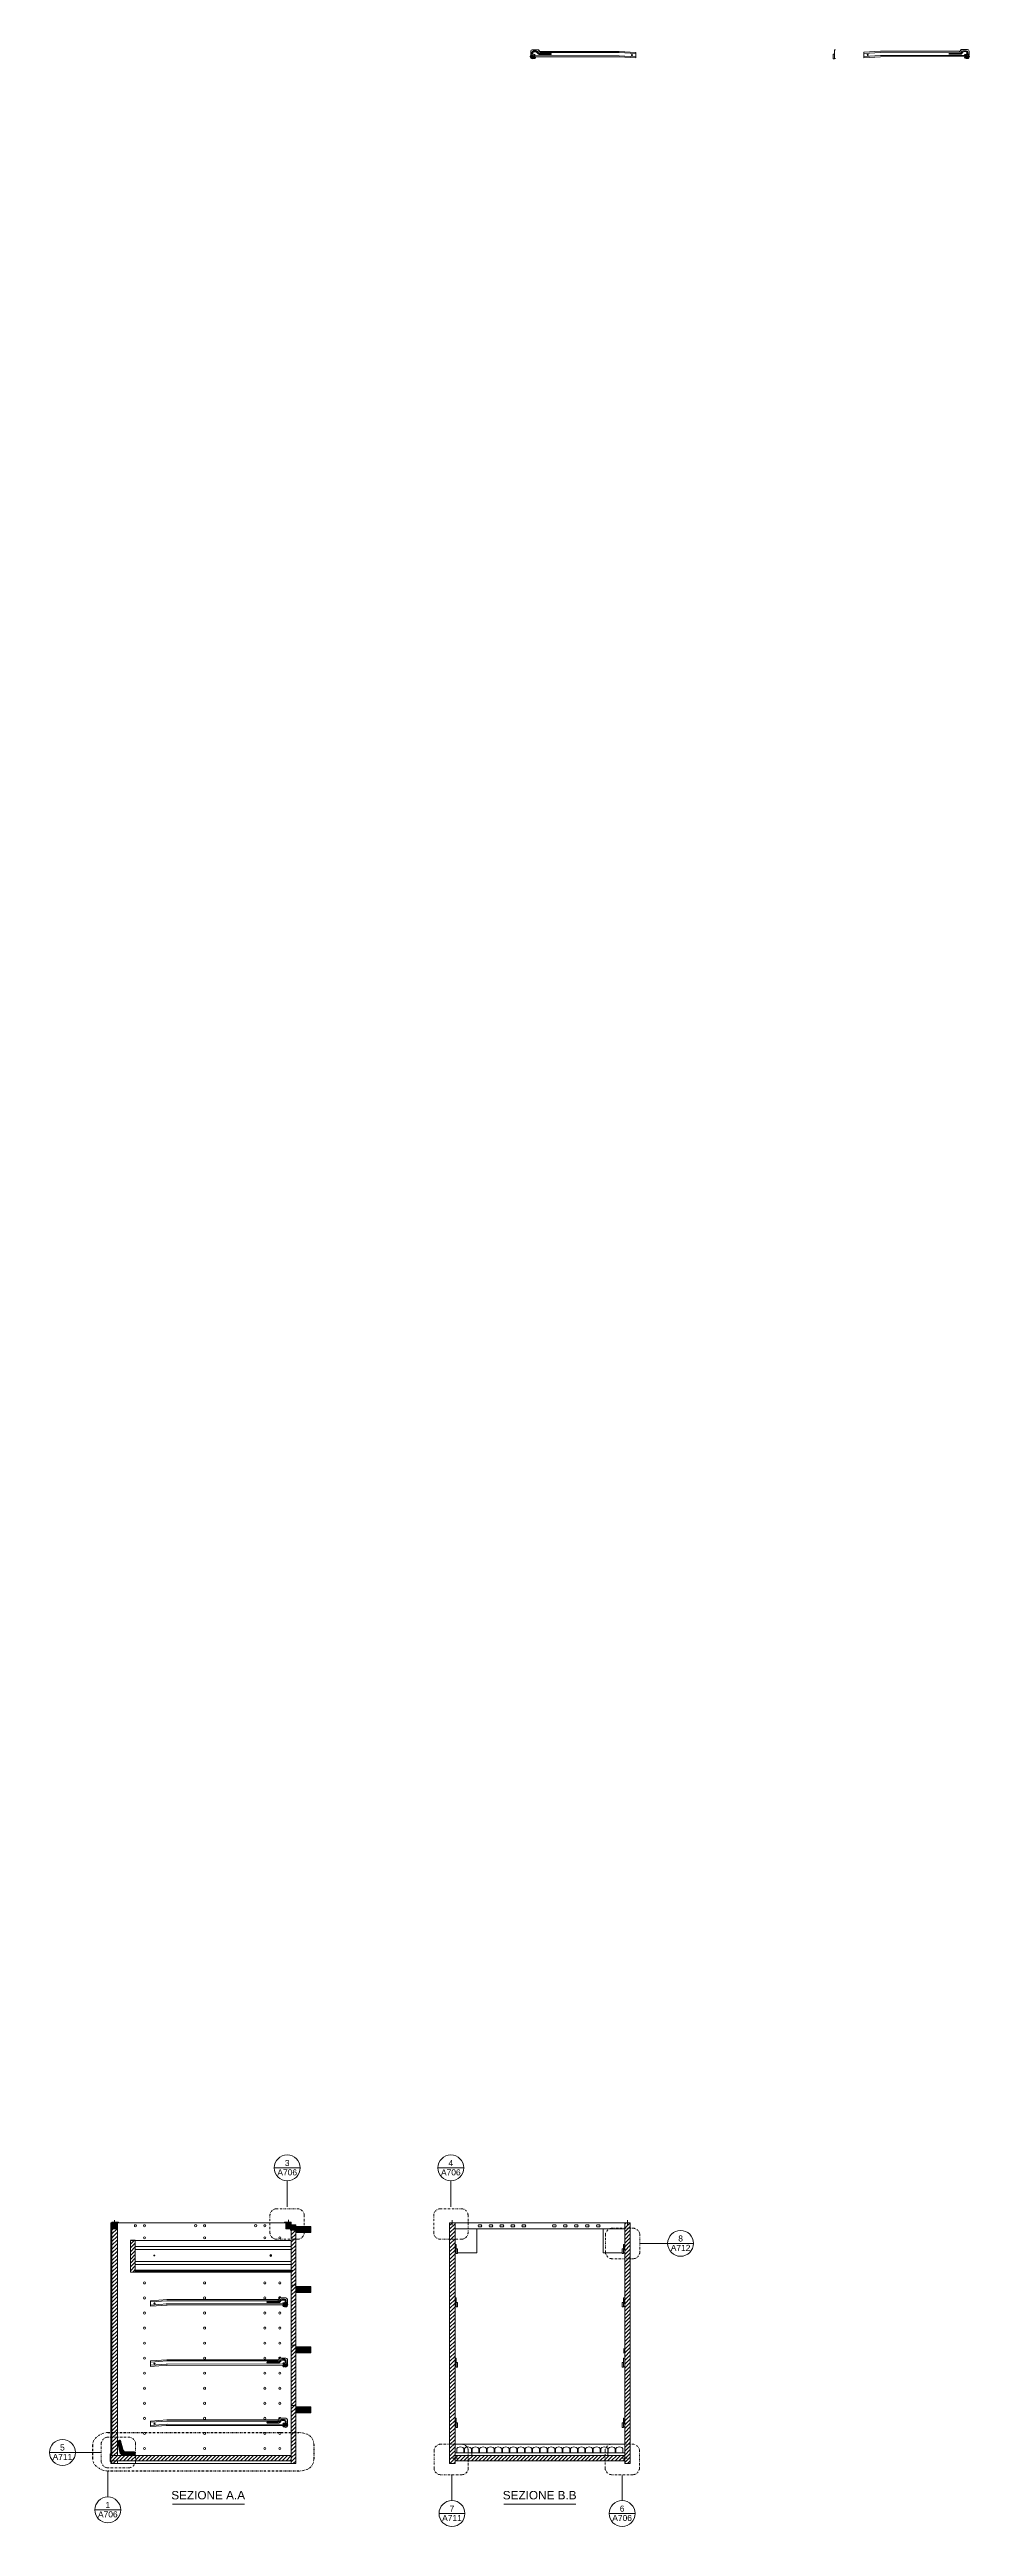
# Model space of a CAD drawing. Header units: millimetres. Extents: x 1505 to 3782, y 1569 to 3456.
# Drawn here: x 2137 to 2443, y 1594 to 2417 of the extents above; entities that cross this region are included whole.
import ezdxf
from ezdxf.enums import TextEntityAlignment as Align

# ---------------------------------------------------------------- set-up
doc = ezdxf.new("R2010")
doc.units = ezdxf.units.MM
doc.linetypes.add('ACAD_ISO02W100', pattern=[15, 12, -3])
doc.linetypes.add('TRATTOPUNTO2', pattern=[12.7, 6.35, -3.175, 0, -3.175])
for name, color, linetype, lineweight in [('A-FURN', 8, 'Continuous', 18), ('G-ANNO-DIM', 3, 'Continuous', 18), ('maniglie', 5, 'Continuous', 18), ('meccanismi', 4, 'Continuous', 18), ('viti', 2, 'Continuous', 18)]:
    doc.layers.add(name, color=color, linetype=linetype, lineweight=lineweight)
doc.styles.get("Standard").update_dxf_attribs({"font": 'arial.ttf'})
doc.styles.add('underline', font='arial.ttf')
pattern_1 = [(225, (4061.9775, -1209.7101), (0.62861793, -0.62861793), [])]
pattern_2 = [(225, (4061.97751, -1209.71006), (0.170624866, -0.170624866), [])]
pattern_3 = [(225, (445.3055, -539.213), (0.62861793, -0.62861793), [])]
pattern_4 = [(45, (38.5962, 0), (-0.62861793, 0.62861793), [])]

msp = doc.modelspace()

# ---------------------------------------------------------------- texts
at = {"layer": 'G-ANNO-DIM', "style": 'underline'}
for s, p in [('SEZIONE A.A', (2177.73, 1603.28)), ('SEZIONE B.B', (2287.92, 1603.28))]:
    msp.add_text(s, height=2.7972, dxfattribs=at).set_placement(p)
at = {"layer": 'G-ANNO-DIM', "linetype": 'Continuous'}
for tag, text, p in [('A706', 'A704', (2216.27, 1712.93)), ('3', 'A301', (2216.27, 1716.05)), ('A706', 'A704', (2270.65, 1712.93)), ('4', 'A301', (2270.65, 1716.05)), ('A712', 'A704', (2347.02, 1687.85)), ('8', 'A301', (2347.02, 1690.97)), ('5', 'A301', (2141.56, 1621.52)), ('A711', 'A704', (2141.56, 1618.4)), ('A706', 'A704', (2156.64, 1599.3)), ('1', 'A301', (2156.64, 1602.42)), ('A711', 'A704', (2271.03, 1598.09)), ('7', 'A301', (2271.03, 1601.21)), ('A706', 'A704', (2327.58, 1598.09)), ('6', 'A301', (2327.58, 1601.21))]:
    msp.add_attdef(tag, text=text, height=2, dxfattribs=at).set_placement(p, align=Align.TOP_CENTER)

# ---------------------------------------------------------------- blocks, each defined once
blk = doc.blocks.new('buchi')
at = {"layer": 'meccanismi'}
for p, q in [((2908.12, 1714.86), (2908.12, 1715.76)), ((2908.82, 1715.76), (2908.82, 1714.86))]:
    blk.add_line(p, q, dxfattribs=at)
for points in [[(2908.82, 1715.76), (2908.82, 1716), (2908.12, 1716), (2908.12, 1715.76)], [(2908.12, 1714.86), (2908.12, 1714.63), (2908.82, 1714.63), (2908.82, 1714.86)]]:
    blk.add_open_spline(points, degree=3, dxfattribs=at)

# ---------------------------------------------------------------- hatches: boundary and pattern name
at = {"layer": 'A-FURN'}
h = msp.add_hatch(dxfattribs=at)
h.set_pattern_fill('ANSI31', color=256, scale=0.28, angle=180)
h.set_pattern_definition([(225, (-530.4105, -1257.3519), (0.62861793, -0.62861793), [])])
h.paths.add_polyline_path([(2157.61, 1617.87), (2158.01, 1617.87), (2158.01, 1693.2), (2157.61, 1693.2)])
h = msp.add_hatch(dxfattribs=at)
h.set_pattern_fill('ANSI31', color=256, scale=0.28, angle=180)
h.set_pattern_definition(pattern_1)
h.paths.add_polyline_path([(2158.01, 1693.2), (2158.01, 1617.87), (2159.81, 1617.87), (2159.81, 1693.2)])
h = msp.add_hatch(dxfattribs=at)
h.set_pattern_fill('ANSI31', color=256, scale=0.28)
h.set_pattern_definition(pattern_4)
h.paths.add_polyline_path([(2165.78, 1689.31), (2164.18, 1689.31), (2164.18, 1678.81), (2165.78, 1678.81)])
h.paths.add_polyline_path([(2217.61, 1679.41), (2217.91, 1679.41), (2217.91, 1679.11), (2217.61, 1679.11), (2217.61, 1674.5), (2219.11, 1674.5), (2219.11, 1692.7), (2217.61, 1692.7)])
h.paths.add_polyline_path([(2217.61, 1694.5), (2217.61, 1693.4), (2219.11, 1693.4), (2219.11, 1694.5)])
h = msp.add_hatch(dxfattribs=at)
h.set_pattern_fill('ANSI31', color=256, scale=0.1)
h.set_pattern_definition([(45, (111.58757, 0), (-0.224506403, 0.224506403), [])])
h.paths.add_polyline_path([(2219.11, 1694.5), (2217.61, 1694.5), (2217.61, 1693.4), (2219.11, 1693.4)])
h.paths.add_polyline_path([(2220.09, 1693.4), (2217.61, 1693.4), (2217.61, 1693.24), (2217.64, 1693.2), (2217.66, 1693.25), (2217.71, 1693.2), (2217.73, 1693.25), (2217.78, 1693.2), (2217.8, 1693.25), (2217.85, 1693.2), (2217.87, 1693.25), (2217.92, 1693.2), (2217.94, 1693.25), (2217.99, 1693.2), (2218.01, 1693.25), (2218.06, 1693.2), (2218.08, 1693.25), (2218.13, 1693.2), (2218.15, 1693.25), (2218.2, 1693.2), (2218.22, 1693.25), (2218.27, 1693.2), (2218.29, 1693.25), (2218.34, 1693.2), (2218.36, 1693.25), (2218.41, 1693.2), (2218.43, 1693.25), (2218.48, 1693.2), (2218.5, 1693.25), (2218.56, 1693.2), (2218.57, 1693.25), (2218.62, 1693.2), (2218.64, 1693.25), (2218.69, 1693.2), (2218.71, 1693.25), (2218.76, 1693.2), (2218.78, 1693.25), (2218.83, 1693.2), (2218.85, 1693.25), (2218.9, 1693.2), (2218.92, 1693.25), (2218.97, 1693.2), (2218.99, 1693.25), (2219.04, 1693.2), (2219.06, 1693.25), (2219.12, 1693.19), (2219.13, 1693.24), (2219.18, 1693.19), (2219.2, 1693.24), (2219.25, 1693.19), (2219.27, 1693.24), (2219.32, 1693.19), (2219.34, 1693.24), (2219.39, 1693.19), (2219.41, 1693.24), (2219.47, 1693.19), (2219.49, 1693.24), (2219.54, 1693.19), (2219.56, 1693.24), (2219.61, 1693.19), (2219.63, 1693.24), (2219.68, 1693.19), (2219.7, 1693.23), (2219.75, 1693.18), (2219.77, 1693.23), (2219.82, 1693.18), (2219.84, 1693.23), (2219.89, 1693.18), (2219.91, 1693.23), (2219.96, 1693.18), (2219.99, 1693.18, -0.414214), (2220.01, 1693.16), (2220.01, 1692.91, -0.414214), (2219.99, 1692.88), (2219.98, 1692.88), (2219.96, 1692.83), (2219.91, 1692.88), (2219.89, 1692.83), (2219.84, 1692.88), (2219.82, 1692.83), (2219.77, 1692.88), (2219.75, 1692.83), (2219.7, 1692.88), (2219.68, 1692.84), (2219.63, 1692.89), (2219.61, 1692.84), (2219.56, 1692.89), (2219.54, 1692.84), (2219.49, 1692.89), (2219.47, 1692.84), (2219.42, 1692.89), (2219.4, 1692.84), (2219.35, 1692.89), (2219.33, 1692.84), (2219.28, 1692.89), (2219.26, 1692.84), (2219.21, 1692.89), (2219.19, 1692.84), (2219.14, 1692.89), (2219.12, 1692.85), (2219.07, 1692.9), (2219.05, 1692.85), (2219, 1692.9), (2218.98, 1692.85), (2218.93, 1692.9), (2218.91, 1692.85), (2218.86, 1692.9), (2218.84, 1692.85), (2218.79, 1692.9), (2218.77, 1692.85), (2218.72, 1692.9), (2218.7, 1692.85), (2218.65, 1692.9), (2218.63, 1692.85), (2218.58, 1692.9), (2218.56, 1692.85), (2218.51, 1692.9), (2218.49, 1692.85), (2218.44, 1692.9), (2218.42, 1692.85), (2218.37, 1692.9), (2218.35, 1692.85), (2218.3, 1692.9), (2218.28, 1692.85), (2218.23, 1692.9), (2218.21, 1692.85), (2218.16, 1692.9), (2218.14, 1692.85), (2218.09, 1692.9), (2218.07, 1692.85), (2218.02, 1692.9), (2218, 1692.85), (2217.95, 1692.9), (2217.93, 1692.85), (2217.88, 1692.9), (2217.86, 1692.85), (2217.81, 1692.9), (2217.79, 1692.85), (2217.74, 1692.9), (2217.72, 1692.85), (2217.67, 1692.9), (2217.65, 1692.85), (2217.61, 1692.89), (2217.61, 1692.7), (2220.08, 1692.7)])
h = msp.add_hatch(dxfattribs=at)
h.set_pattern_fill('ANSI31', color=256, scale=0.1)
h.set_pattern_definition([(45, (111.58757, 4.74162), (-0.224506403, 0.224506403), [])])
h.paths.add_polyline_path([(2224.11, 1692), (2224.11, 1694), (2219.11, 1694), (2219.11, 1693.4), (2220.09, 1693.4), (2220.08, 1692.7), (2219.11, 1692.7), (2219.11, 1692)])
h = msp.add_hatch(dxfattribs=at)
h.set_pattern_fill('ANSI31', color=256, scale=0.28, angle=180)
h.set_pattern_definition(pattern_3)
h.paths.add_polyline_path([(2330.25, 1695.2), (2328.45, 1695.2), (2328.45, 1693.2), (2328.45, 1681.37, 0.059495), (2330.25, 1681.96)])
h.paths.add_polyline_path([(2330.25, 1681.96, -0.059495), (2328.45, 1681.37), (2328.45, 1624.99, -0.076968), (2330.25, 1623.74)])
h.paths.add_polyline_path([(2330.25, 1623.74, 0.076968), (2328.45, 1624.99), (2328.45, 1617.2), (2328.45, 1615.2), (2330.25, 1615.2)])
h.paths.add_polyline_path([(2328.45, 1617.2), (2328.45, 1617.87), (2318.18, 1617.87, 0.064731), (2318.59, 1616.07), (2328.45, 1616.07)])
h.paths.add_polyline_path([(2318.18, 1617.87), (2275.35, 1617.87, -0.136201), (2276.51, 1616.07), (2318.59, 1616.07, -0.064731)])
h.paths.add_polyline_path([(2275.35, 1617.87), (2272.05, 1617.87), (2272.05, 1617.2), (2272.05, 1616.07), (2276.51, 1616.07, 0.136201)])
h.paths.add_polyline_path([(2272.05, 1618.84, 0.124519), (2270.25, 1618.06), (2270.25, 1615.2), (2272.05, 1615.2)])
h.paths.add_polyline_path([(2272.05, 1695.2), (2270.25, 1695.2), (2270.25, 1690.51, 0.113961), (2272.05, 1690.51)])
h = msp.add_hatch(dxfattribs=at)
h.set_pattern_fill('ANSI31', color=256, scale=0.28, angle=180)
h.set_pattern_definition(pattern_3)
h.paths.add_polyline_path([(2272.05, 1685.2), (2272.05, 1690.51, -0.113961), (2270.25, 1690.51), (2270.25, 1618.06, -0.124519), (2272.05, 1618.84), (2272.05, 1621.65)])
h = msp.add_hatch(dxfattribs=at)
h.set_pattern_fill('ANSI31', color=256, scale=0.28)
h.set_pattern_definition(pattern_4)
h.paths.add_polyline_path([(2219.11, 1672.7), (2219.11, 1674.5), (2217.61, 1674.5), (2217.61, 1654.5), (2219.11, 1654.5)])
h.paths.add_polyline_path([(2219.11, 1652.7), (2219.11, 1654.5), (2217.61, 1654.5), (2217.61, 1634.5), (2219.11, 1634.5)])
h.paths.add_polyline_path([(2219.11, 1634.5), (2217.61, 1634.5), (2217.61, 1615.2), (2219.11, 1615.2)])
h = msp.add_hatch(dxfattribs=at)
h.set_pattern_fill('ANSI31', color=256, scale=0.1)
h.paths.add_polyline_path([(2224.11, 1674), (2219.11, 1674), (2219.11, 1672.7), (2219.11, 1672), (2224.11, 1672)])
h.paths.add_polyline_path([(2224.11, 1654), (2219.11, 1654), (2219.11, 1652.7), (2219.11, 1652), (2224.11, 1652)])
h.paths.add_polyline_path([(2224.11, 1634), (2219.11, 1634), (2219.11, 1632), (2224.11, 1632)])
h = msp.add_hatch(dxfattribs=at)
h.set_pattern_fill('ANSI31', color=256, scale=0.28, angle=180)
h.set_pattern_definition(pattern_1)
h.paths.add_polyline_path([(2157.61, 1617.87), (2157.61, 1616.07), (2217.61, 1616.07), (2217.61, 1617.87)])
h = msp.add_hatch(dxfattribs=at)
h.set_pattern_fill('ANSI31', color=256, scale=0.28, angle=180)
h.set_pattern_definition(pattern_1)
h.paths.add_polyline_path([(2158.01, 1616.07), (2158.01, 1615.2), (2159.81, 1615.2), (2159.81, 1616.07)])
at = {"layer": 'meccanismi'}
h = msp.add_hatch(dxfattribs=at)
h.set_pattern_fill('ANSI31', color=8, scale=0.076, angle=180)
h.set_pattern_definition(pattern_2)
h.paths.add_polyline_path([(2158.01, 1695.2), (2158.01, 1693.2), (2159.81, 1693.2), (2159.81, 1695.2)])
h.paths.add_polyline_path([(2158.01, 1695.4), (2158.01, 1695.2), (2159.81, 1695.2), (2160.21, 1695.2), (2160.21, 1695.4)])
h = msp.add_hatch(dxfattribs=at)
h.set_pattern_fill('ANSI31', color=8, scale=0.076, angle=180)
h.set_pattern_definition(pattern_2)
h.paths.add_polyline_path([(2215.81, 1695.2), (2215.81, 1693.2), (2217.61, 1693.2), (2217.61, 1695.2)])
h.paths.add_polyline_path([(2215.41, 1695.4), (2215.41, 1695.2), (2217.61, 1695.2), (2217.61, 1695.4)])
h = msp.add_hatch(dxfattribs=at)
h.set_pattern_fill('ANSI31', color=256, scale=0.01)
h.set_pattern_definition([(45, (111.58757, 0), (-0.0224506403, 0.0224506403), [])])
h.paths.add_polyline_path([(2217.51, 1693.4, 0.245877), (2217.31, 1693.08), (2217.45, 1693.08), (2217.45, 1693.02), (2217.31, 1693.02, 0.245877), (2217.51, 1692.7)])
h.paths.add_polyline_path([(2217.61, 1693.48, 0.414214), (2217.59, 1693.5), (2217.53, 1693.5, 0.414214), (2217.51, 1693.48), (2217.51, 1692.62, 0.414214), (2217.53, 1692.6), (2217.59, 1692.6, 0.414214), (2217.61, 1692.62)])
h = msp.add_hatch(dxfattribs=at)
h.set_pattern_fill('ANSI31', color=8, scale=0.076, angle=180)
h.set_pattern_definition([(225, (-530.41054, -1257.35187), (0.170624866, -0.170624866), [])])
edge = h.paths.add_edge_path()
edge.add_spline(control_points=[(2165.37, 1617.96), (2165.74, 1617.97), (2165.73, 1619.09), (2165.35, 1619.09)], knot_values=[0, 0, 0, 0, 1.2, 1.2, 1.2, 1.2], degree=3, periodic=0)
edge.add_line((2165.35, 1619.09), (2162.48, 1619.04))
edge.add_spline(control_points=[(2162.48, 1619.04), (2161.92, 1619.04), (2161.61, 1619.84), (2161.48, 1620.38)], knot_values=[0, 0, 0, 0, 1.77071, 1.77071, 1.77071, 1.77071], degree=3, periodic=0)
edge.add_line((2161.48, 1620.38), (2161.17, 1621.66))
edge.add_line((2161.17, 1621.66), (2160.01, 1621.66))
edge.add_line((2160.01, 1621.66), (2160.65, 1619.02))
edge.add_spline(control_points=[(2160.65, 1619.02), (2160.66, 1618.48), (2161.26, 1617.9), (2161.8, 1617.91)], knot_values=[0, 0, 0, 0, 1.697056, 1.697056, 1.697056, 1.697056], degree=3, periodic=0)
edge.add_line((2161.8, 1617.91), (2165.37, 1617.96))
edge = h.paths.add_edge_path()
edge.add_spline(control_points=[(2160.91, 1622.75), (2160.83, 1623.09), (2159.89, 1622.89), (2159.81, 1622.57)], knot_values=[0, 0, 0, 0, 1.105833, 1.105833, 1.105833, 1.105833], degree=3, periodic=0)
edge.add_line((2159.81, 1622.57), (2159.81, 1622.49))
edge.add_line((2159.81, 1622.49), (2160.01, 1621.66))
edge.add_line((2160.01, 1621.66), (2161.17, 1621.66))
edge.add_line((2161.17, 1621.66), (2160.91, 1622.75))

# ---------------------------------------------------------------- linework, layer by layer
at = {"layer": 'A-FURN'}
for p, q in [((2157.61, 1695.2), (2158.01, 1695.2)), ((2158.01, 1695.2), (2158.01, 1617.87)), ((2159.81, 1617.87), (2159.81, 1695.2)), ((2164.18, 1689.31), (2217.61, 1689.31)), ((2164.18, 1689.31), (2164.18, 1678.81)), ((2165.78, 1689.31), (2165.78, 1678.81)), ((2217.61, 1687.31), (2165.78, 1687.31)), ((2270.25, 1695.2), (2270.25, 1615.2)), ((2270.25, 1695.2), (2272.05, 1695.2)), ((2272.05, 1615.2), (2272.05, 1695.2)), ((2279.25, 1693.2), (2279.25, 1685.2)), ((2328.45, 1615.2), (2328.45, 1695.2)), ((2328.45, 1695.2), (2330.25, 1695.2)), ((2330.25, 1615.2), (2330.25, 1695.2)), ((2165.78, 1686.31), (2217.61, 1686.31)), ((2217.61, 1682.31), (2165.78, 1682.31)), ((2165.78, 1681.31), (2217.61, 1681.31)), ((2217.61, 1679.41), (2165.78, 1679.41)), ((2217.61, 1679.11), (2165.78, 1679.11)), ((2217.61, 1679.11), (2217.91, 1679.11)), ((2217.91, 1679.11), (2217.91, 1679.41)), ((2279.25, 1685.2), (2272.85, 1685.2)), ((2217.61, 1678.81), (2164.18, 1678.81)), ((2164.18, 1678.81), (2165.78, 1678.81)), ((2159.81, 1636), (2159.81, 1625)), ((2157.61, 1617.87), (2217.61, 1617.87)), ((2157.61, 1615.2), (2157.61, 1615.87)), ((2158.01, 1616.07), (2158.01, 1615.2)), ((2159.81, 1615.2), (2159.81, 1616.07)), ((2270.25, 1615.2), (2272.05, 1615.2)), ((2272.05, 1617.87), (2328.45, 1617.87)), ((2328.45, 1616.07), (2272.05, 1616.07)), ((2328.45, 1615.2), (2330.25, 1615.2)), ((2330.25, 1615.2), (2328.45, 1615.2))]:
    msp.add_line(p, q, dxfattribs=at)
at = {"layer": 'A-FURN', "lineweight": -3}
for p, q in [((2165.78, 1689.31), (2164.18, 1689.31)), ((2217.61, 1679.41), (2217.91, 1679.41)), ((2217.91, 1679.11), (2217.61, 1679.11)), ((2217.91, 1679.41), (2217.91, 1679.11))]:
    msp.add_line(p, q, dxfattribs=at)
at = {"layer": 'A-FURN'}
for points in [[(2217.61, 1695.2), (2157.61, 1695.2), (2157.61, 1617.87)], [(2157.61, 1615.2), (2217.61, 1615.2), (2217.61, 1695.2)], [(2158.01, 1693.2), (2157.61, 1693.2), (2157.61, 1617.87), (2158.01, 1617.87), (2158.01, 1693.2)], [(2217.61, 1694.5), (2217.61, 1693.4)], [(2217.61, 1694.5), (2219.11, 1694.5)], [(2217.61, 1692.7), (2217.61, 1674.5)], [(2219.11, 1694.5), (2219.11, 1693.4)], [(2219.11, 1692.7), (2219.11, 1674.5)], [(2321.25, 1693.2), (2321.25, 1685.2), (2327.65, 1685.2)], [(2272.05, 1617.2), (2272.05, 1685.2)], [(2328.45, 1617.2), (2328.45, 1685.2)], [(2217.61, 1674.5), (2219.11, 1674.5)], [(2217.61, 1674.5), (2219.11, 1674.5)], [(2219.11, 1674.5), (2219.11, 1672.7)], [(2219.11, 1672.7), (2219.11, 1654.5)], [(2217.61, 1654.5), (2219.11, 1654.5)], [(2217.61, 1654.5), (2219.11, 1654.5)], [(2219.11, 1654.5), (2219.11, 1652.7)], [(2219.11, 1652.7), (2219.11, 1634.5)], [(2217.61, 1634.5), (2219.11, 1634.5)], [(2217.61, 1634.5), (2219.11, 1634.5)], [(2219.11, 1634.5), (2219.11, 1615.2)], [(2157.61, 1618.42), (2157.61, 1616.07), (2217.61, 1616.07), (2217.61, 1617.87)], [(2158.01, 1615.2), (2159.81, 1615.2)], [(2217.61, 1615.2), (2219.11, 1615.2)]]:
    msp.add_lwpolyline(points, dxfattribs=at)
at = {"layer": 'A-FURN', "lineweight": -3}
msp.add_lwpolyline([(2217.61, 1693.4), (2220.09, 1693.4), (2220.08, 1692.7), (2217.61, 1692.7)], dxfattribs=at)
at = {"layer": 'A-FURN'}
for centre, radius in [((2165.81, 1694.2), 0.35), ((2168.81, 1694.2), 0.35), ((2168.81, 1690.2), 0.35), ((2185.81, 1694.2), 0.4), ((2188.81, 1694.2), 0.35), ((2188.81, 1690.2), 0.35), ((2205.81, 1694.2), 0.4), ((2208.81, 1694.2), 0.35), ((2208.81, 1690.2), 0.35), ((2213.81, 1690.2), 0.35), ((2168.81, 1675.2), 0.35), ((2188.81, 1675.2), 0.35), ((2208.81, 1675.2), 0.35), ((2213.81, 1675.2), 0.35), ((2168.81, 1670.2), 0.35), ((2168.81, 1665.2), 0.35), ((2188.81, 1670.2), 0.35), ((2188.81, 1665.2), 0.35), ((2208.81, 1670.2), 0.35), ((2208.81, 1665.2), 0.35), ((2213.81, 1665.2), 0.35), ((2168.81, 1660.2), 0.35), ((2168.81, 1655.2), 0.35), ((2188.81, 1660.2), 0.35), ((2188.81, 1655.2), 0.35), ((2208.81, 1660.2), 0.35), ((2208.81, 1655.2), 0.35), ((2213.81, 1660.2), 0.35), ((2213.81, 1655.2), 0.35), ((2168.81, 1650.2), 0.35), ((2188.81, 1650.2), 0.35), ((2208.81, 1650.2), 0.35), ((2168.81, 1645.2), 0.35), ((2168.81, 1640.2), 0.35), ((2188.81, 1645.2), 0.35), ((2188.81, 1640.2), 0.35), ((2208.81, 1645.2), 0.35), ((2208.81, 1640.2), 0.35), ((2213.81, 1645.2), 0.35), ((2213.81, 1640.2), 0.35), ((2168.81, 1635.2), 0.35), ((2168.81, 1630.2), 0.35), ((2188.81, 1635.2), 0.35), ((2188.81, 1630.2), 0.35), ((2208.81, 1635.2), 0.35), ((2208.81, 1630.2), 0.35), ((2213.81, 1635.2), 0.35), ((2168.81, 1625.2), 0.35), ((2188.81, 1625.2), 0.35), ((2208.81, 1625.2), 0.35), ((2213.81, 1625.2), 0.35), ((2168.81, 1620.2), 0.35), ((2188.81, 1620.2), 0.35), ((2208.81, 1620.2), 0.35), ((2213.81, 1620.2), 0.35)]:
    msp.add_circle(centre, radius, dxfattribs=at)
for centre, start, end in [((2213.81, 1670.2), 2.50684, 219.9823), ((2213.81, 1650.2), 2.50683, 219.98231), ((2213.81, 1630.2), 2.50681, 219.98232)]:
    msp.add_arc(centre, 0.35, start, end, dxfattribs=at)
at = {"layer": 'G-ANNO-DIM'}
for p, q in [((2178.12, 1601.71), (2202.02, 1601.71)), ((2288.32, 1601.71), (2312.21, 1601.71))]:
    msp.add_line(p, q, dxfattribs=at)
for points in [[(2220.57, 1713.42), (2211.97, 1713.42)], [(2274.95, 1713.42), (2266.35, 1713.42)], [(2216.27, 1709.12), (2216.27, 1700.51)], [(2270.65, 1709.12), (2270.65, 1700.51)], [(2342.73, 1688.34), (2333.43, 1688.34)], [(2351.32, 1688.34), (2342.73, 1688.34)], [(2145.86, 1618.88), (2137.27, 1618.88)], [(2154.47, 1618.88), (2145.86, 1618.88)], [(2156.64, 1612.69), (2156.64, 1604.08)], [(2271.03, 1611.48), (2271.03, 1602.87)], [(2327.58, 1611.48), (2327.58, 1602.87)], [(2160.93, 1599.78), (2152.34, 1599.78)], [(2275.33, 1598.58), (2266.73, 1598.58)], [(2331.88, 1598.58), (2323.29, 1598.58)]]:
    msp.add_lwpolyline(points, dxfattribs=at)
at = {"layer": 'G-ANNO-DIM', "linetype": 'TRATTOPUNTO2', "ltscale": 0.1}
for points in [[(2210.54, 1691.76), (2210.54, 1697.78)], [(2212.59, 1699.83), (2219.88, 1699.83)], [(2221.92, 1697.78), (2221.92, 1691.76)], [(2264.98, 1691.76), (2264.98, 1697.78)], [(2267.02, 1699.83), (2274.31, 1699.83)], [(2276.36, 1697.78), (2276.36, 1691.76)], [(2219.88, 1689.71), (2212.59, 1689.71)], [(2274.31, 1689.71), (2267.02, 1689.71)], [(2322.06, 1685.3), (2322.06, 1691.32)], [(2324.1, 1693.37), (2331.39, 1693.37)], [(2333.43, 1691.32), (2333.43, 1685.3)], [(2331.39, 1683.25), (2324.1, 1683.25)], [(2154.47, 1615.84), (2154.47, 1621.87)], [(2156.51, 1623.91), (2163.8, 1623.91)], [(2165.84, 1621.87), (2165.84, 1615.84)], [(2267.12, 1621.6), (2274.41, 1621.6)], [(2324, 1621.6), (2331.28, 1621.6)], [(2163.8, 1613.8), (2156.51, 1613.8)], [(2265.08, 1613.53), (2265.08, 1619.55)], [(2276.46, 1619.55), (2276.46, 1613.53)], [(2321.95, 1613.53), (2321.95, 1619.55)], [(2333.33, 1619.55), (2333.33, 1613.53)], [(2274.41, 1611.48), (2267.12, 1611.48)], [(2331.28, 1611.48), (2324, 1611.48)]]:
    msp.add_lwpolyline(points, dxfattribs=at)
at = {"layer": 'G-ANNO-DIM', "linetype": 'TRATTOPUNTO2', "lineweight": -3, "ltscale": 0.1}
for points in [[(2151.64, 1616.62), (2151.64, 1621.55)], [(2156.64, 1625.48), (2220.09, 1625.48)], [(2225.09, 1621.55), (2225.09, 1616.62)], [(2220.09, 1612.69), (2156.64, 1612.69)]]:
    msp.add_lwpolyline(points, dxfattribs=at)
at = {"layer": 'G-ANNO-DIM', "linetype": 'Continuous'}
for centre in [(2216.27, 1713.42), (2270.65, 1713.42), (2347.02, 1688.34), (2141.56, 1618.88), (2156.64, 1599.78), (2271.03, 1598.58), (2327.58, 1598.58)]:
    msp.add_circle(centre, 4.3, dxfattribs=at)
at = {"layer": 'G-ANNO-DIM', "linetype": 'TRATTOPUNTO2', "ltscale": 0.1}
for points in [[(2212.59, 1699.83), (2211.62, 1699.83), (2210.54, 1698.75), (2210.54, 1697.78)], [(2221.92, 1697.78), (2221.92, 1698.75), (2220.84, 1699.83), (2219.88, 1699.83)], [(2267.02, 1699.83), (2266.06, 1699.83), (2264.98, 1698.75), (2264.98, 1697.78)], [(2276.36, 1697.78), (2276.36, 1698.75), (2275.27, 1699.83), (2274.31, 1699.83)], [(2212.59, 1689.71), (2211.62, 1689.71), (2210.54, 1690.79), (2210.54, 1691.76)], [(2219.88, 1689.71), (2220.84, 1689.71), (2221.92, 1690.79), (2221.92, 1691.76)], [(2267.02, 1689.71), (2266.06, 1689.71), (2264.98, 1690.79), (2264.98, 1691.76)], [(2274.31, 1689.71), (2275.27, 1689.71), (2276.36, 1690.79), (2276.36, 1691.76)], [(2324.1, 1693.37), (2323.14, 1693.37), (2322.06, 1692.29), (2322.06, 1691.32)], [(2333.43, 1691.32), (2333.43, 1692.29), (2332.35, 1693.37), (2331.39, 1693.37)], [(2324.1, 1683.25), (2323.14, 1683.25), (2322.06, 1684.33), (2322.06, 1685.3)], [(2331.39, 1683.25), (2332.35, 1683.25), (2333.43, 1684.33), (2333.43, 1685.3)], [(2156.64, 1625.48), (2154.52, 1625.48), (2151.64, 1623.67), (2151.64, 1621.55)], [(2156.51, 1623.91), (2155.55, 1623.91), (2154.47, 1622.83), (2154.47, 1621.87)], [(2165.84, 1621.87), (2165.84, 1622.83), (2164.76, 1623.91), (2163.8, 1623.91)], [(2225.09, 1621.55), (2225.09, 1624.73), (2221.97, 1625.48), (2220.09, 1625.48)], [(2267.12, 1621.6), (2266.16, 1621.6), (2265.08, 1620.52), (2265.08, 1619.55)], [(2276.46, 1619.55), (2276.46, 1620.52), (2275.37, 1621.6), (2274.41, 1621.6)], [(2324, 1621.6), (2323.03, 1621.6), (2321.95, 1620.52), (2321.95, 1619.55)], [(2333.33, 1619.55), (2333.33, 1620.52), (2332.25, 1621.6), (2331.28, 1621.6)], [(2156.64, 1612.69), (2154.52, 1612.69), (2151.64, 1614.5), (2151.64, 1616.62)], [(2156.51, 1613.8), (2155.55, 1613.8), (2154.47, 1614.88), (2154.47, 1615.84)], [(2163.8, 1613.8), (2164.76, 1613.8), (2165.84, 1614.88), (2165.84, 1615.84)], [(2225.09, 1616.62), (2225.09, 1613.43), (2221.97, 1612.69), (2220.09, 1612.69)], [(2267.12, 1611.48), (2266.16, 1611.48), (2265.08, 1612.56), (2265.08, 1613.53)], [(2274.41, 1611.48), (2275.37, 1611.48), (2276.46, 1612.56), (2276.46, 1613.53)], [(2324, 1611.48), (2323.03, 1611.48), (2321.95, 1612.56), (2321.95, 1613.53)], [(2331.28, 1611.48), (2332.25, 1611.48), (2333.33, 1612.56), (2333.33, 1613.53)]]:
    msp.add_open_spline(points, degree=3, dxfattribs=at)
at = {"layer": 'maniglie'}
for p, q in [((2219.11, 1694), (2224.11, 1694)), ((2219.11, 1674), (2224.11, 1674)), ((2219.11, 1654), (2224.11, 1654)), ((2219.11, 1634), (2224.11, 1634))]:
    msp.add_line(p, q, dxfattribs=at)
for points in [[(2224.11, 1692), (2219.11, 1692)], [(2224.11, 1694), (2224.11, 1692)], [(2224.11, 1672), (2219.11, 1672)], [(2224.11, 1674), (2224.11, 1672)], [(2224.11, 1652), (2219.11, 1652)], [(2224.11, 1654), (2224.11, 1652)], [(2224.11, 1632), (2219.11, 1632)], [(2224.11, 1634), (2224.11, 1632)]]:
    msp.add_lwpolyline(points, dxfattribs=at)
at = {"layer": 'meccanismi'}
for p, q in [((2297.19, 2415.4), (2297.19, 2416.71)), ((2297.61, 2415.69), (2297.61, 2416.31)), ((2297.69, 2417.21), (2299.79, 2417.21)), ((2297.91, 2415.69), (2297.91, 2416.26)), ((2298.11, 2416.81), (2299.05, 2416.81)), ((2298.16, 2416.51), (2298.83, 2416.51)), ((2298.36, 2415.45), (2298.45, 2415.45)), ((2298.36, 2415.45), (2298.36, 2415.44)), ((2298.38, 2415.41), (2298.45, 2415.41)), ((2298.45, 2415.55), (2298.49, 2415.55)), ((2298.45, 2415.55), (2298.45, 2415.45)), ((2298.45, 2415.41), (2298.45, 2415.31)), ((2298.45, 2415.31), (2298.49, 2415.31)), ((2298.47, 2415.25), (2326.64, 2415.23)), ((2298.49, 2415.55), (2298.49, 2415.45)), ((2298.49, 2415.45), (2298.59, 2415.45)), ((2298.49, 2415.41), (2298.59, 2415.41)), ((2298.49, 2415.41), (2298.49, 2415.31)), ((2298.53, 2414.85), (2326.63, 2414.83)), ((2298.59, 2415.45), (2298.59, 2415.41)), ((2300.04, 2415.64), (2303.85, 2415.64)), ((2300.18, 2416.68), (2326.63, 2416.68)), ((2300.27, 2415.94), (2303.85, 2415.94)), ((2300.35, 2416.28), (2326.62, 2416.28)), ((2304, 2415.79), (2304, 2415.79)), ((2330.73, 2415.45), (2330.83, 2415.45)), ((2330.73, 2415.45), (2330.73, 2415.41)), ((2330.73, 2415.41), (2330.83, 2415.41)), ((2330.83, 2415.55), (2330.87, 2415.55)), ((2330.83, 2415.55), (2330.83, 2415.45)), ((2330.83, 2415.41), (2330.83, 2415.31)), ((2330.83, 2415.31), (2330.87, 2415.31)), ((2330.87, 2415.55), (2330.87, 2415.45)), ((2330.87, 2415.45), (2330.96, 2415.45)), ((2330.87, 2415.41), (2330.96, 2415.41)), ((2330.87, 2415.41), (2330.87, 2415.31)), ((2330.96, 2415.45), (2330.96, 2415.41)), ((2332.13, 2414.47), (2332.13, 2416.31)), ((2398.14, 2415.69), (2397.74, 2415.69)), ((2397.74, 2415.69), (2397.74, 2414.2)), ((2398.14, 2414.2), (2397.74, 2414.2)), ((2398.54, 2417.21), (2398.14, 2417.21)), ((2398.54, 2417.21), (2398.14, 2417.21)), ((2398.14, 2417.21), (2398.14, 2415.69)), ((2398.14, 2416.81), (2398.22, 2416.81)), ((2398.14, 2415.69), (2398.14, 2414.2)), ((2398.22, 2415.25), (2398.14, 2415.25)), ((2398.54, 2414.35), (2398.14, 2414.35)), ((2398.22, 2416.81), (2398.22, 2415.25)), ((2407.95, 2414.51), (2407.95, 2416.35)), ((2409.21, 2415.49), (2409.11, 2415.49)), ((2409.11, 2415.45), (2409.11, 2415.49)), ((2409.11, 2415.49), (2409.21, 2415.49)), ((2409.11, 2415.49), (2409.11, 2415.45)), ((2409.21, 2415.45), (2409.11, 2415.45)), ((2409.11, 2415.45), (2409.21, 2415.45)), ((2409.25, 2415.59), (2409.21, 2415.59)), ((2409.21, 2415.49), (2409.21, 2415.59)), ((2409.21, 2415.59), (2409.25, 2415.59)), ((2409.21, 2415.59), (2409.21, 2415.49)), ((2409.21, 2415.35), (2409.21, 2415.45)), ((2409.21, 2415.45), (2409.21, 2415.35)), ((2409.25, 2415.35), (2409.21, 2415.35)), ((2409.21, 2415.35), (2409.25, 2415.35)), ((2409.25, 2415.49), (2409.25, 2415.59)), ((2409.25, 2415.59), (2409.25, 2415.49)), ((2409.35, 2415.49), (2409.25, 2415.49)), ((2409.25, 2415.49), (2409.35, 2415.49)), ((2409.35, 2415.45), (2409.25, 2415.45)), ((2409.25, 2415.35), (2409.25, 2415.45)), ((2409.25, 2415.45), (2409.35, 2415.45)), ((2409.25, 2415.45), (2409.25, 2415.35)), ((2409.35, 2415.45), (2409.35, 2415.49)), ((2409.35, 2415.49), (2409.35, 2415.45)), ((2441.6, 2415.33), (2413.43, 2415.28)), ((2439.9, 2416.75), (2413.44, 2416.72)), ((2441.54, 2414.93), (2413.45, 2414.88)), ((2439.73, 2416.35), (2413.46, 2416.32)), ((2439.81, 2416.01), (2436.23, 2416.01)), ((2440.04, 2415.71), (2436.23, 2415.71)), ((2442.39, 2417.28), (2440.28, 2417.28)), ((2441.96, 2416.88), (2441.02, 2416.88)), ((2441.91, 2416.58), (2441.25, 2416.58)), ((2441.59, 2415.52), (2441.49, 2415.52)), ((2441.49, 2415.48), (2441.49, 2415.52)), ((2441.59, 2415.48), (2441.49, 2415.48)), ((2441.62, 2415.62), (2441.59, 2415.62)), ((2441.59, 2415.52), (2441.59, 2415.62)), ((2441.59, 2415.38), (2441.59, 2415.48)), ((2441.62, 2415.38), (2441.59, 2415.38)), ((2441.62, 2415.52), (2441.62, 2415.62)), ((2441.72, 2415.52), (2441.62, 2415.52)), ((2441.7, 2415.48), (2441.62, 2415.48)), ((2441.62, 2415.38), (2441.62, 2415.48)), ((2441.72, 2415.51), (2441.72, 2415.52)), ((2442.16, 2415.76), (2442.16, 2416.33)), ((2442.46, 2415.77), (2442.46, 2416.38)), ((2442.89, 2415.47), (2442.89, 2416.78)), ((2217.31, 1693.08), (2217.45, 1693.08)), ((2217.31, 1693.02), (2217.45, 1693.02)), ((2217.45, 1693.08), (2217.45, 1693.02)), ((2217.64, 1693.2), (2217.61, 1693.24)), ((2217.61, 1692.89), (2217.65, 1692.85)), ((2217.66, 1693.25), (2217.64, 1693.2)), ((2217.65, 1692.85), (2217.67, 1692.9)), ((2217.71, 1693.2), (2217.66, 1693.25)), ((2217.67, 1692.9), (2217.72, 1692.85)), ((2217.73, 1693.25), (2217.71, 1693.2)), ((2217.72, 1692.85), (2217.74, 1692.9)), ((2217.78, 1693.2), (2217.73, 1693.25)), ((2217.74, 1692.9), (2217.79, 1692.85)), ((2217.8, 1693.25), (2217.78, 1693.2)), ((2217.79, 1692.85), (2217.81, 1692.9)), ((2217.85, 1693.2), (2217.8, 1693.25)), ((2217.81, 1692.9), (2217.86, 1692.85)), ((2217.87, 1693.25), (2217.85, 1693.2)), ((2217.86, 1692.85), (2217.88, 1692.9)), ((2217.92, 1693.2), (2217.87, 1693.25)), ((2217.88, 1692.9), (2217.93, 1692.85)), ((2217.94, 1693.25), (2217.92, 1693.2)), ((2217.93, 1692.85), (2217.95, 1692.9)), ((2217.99, 1693.2), (2217.94, 1693.25)), ((2217.95, 1692.9), (2218, 1692.85)), ((2218.01, 1693.25), (2217.99, 1693.2)), ((2218, 1692.85), (2218.02, 1692.9)), ((2218.06, 1693.2), (2218.01, 1693.25)), ((2218.02, 1692.9), (2218.07, 1692.85)), ((2218.08, 1693.25), (2218.06, 1693.2)), ((2218.07, 1692.85), (2218.09, 1692.9)), ((2218.13, 1693.2), (2218.08, 1693.25)), ((2218.09, 1692.9), (2218.14, 1692.85)), ((2218.15, 1693.25), (2218.13, 1693.2)), ((2218.14, 1692.85), (2218.16, 1692.9)), ((2218.2, 1693.2), (2218.15, 1693.25)), ((2218.16, 1692.9), (2218.21, 1692.85)), ((2218.22, 1693.25), (2218.2, 1693.2)), ((2218.21, 1692.85), (2218.23, 1692.9)), ((2218.27, 1693.2), (2218.22, 1693.25)), ((2218.23, 1692.9), (2218.28, 1692.85)), ((2218.29, 1693.25), (2218.27, 1693.2)), ((2218.28, 1692.85), (2218.3, 1692.9)), ((2218.34, 1693.2), (2218.29, 1693.25)), ((2218.3, 1692.9), (2218.35, 1692.85)), ((2218.36, 1693.25), (2218.34, 1693.2)), ((2218.35, 1692.85), (2218.37, 1692.9)), ((2218.41, 1693.2), (2218.36, 1693.25)), ((2218.37, 1692.9), (2218.42, 1692.85)), ((2218.43, 1693.25), (2218.41, 1693.2)), ((2218.42, 1692.85), (2218.44, 1692.9)), ((2218.48, 1693.2), (2218.43, 1693.25)), ((2218.44, 1692.9), (2218.49, 1692.85)), ((2218.5, 1693.25), (2218.48, 1693.2)), ((2218.49, 1692.85), (2218.51, 1692.9)), ((2218.55, 1693.2), (2218.5, 1693.25)), ((2218.51, 1692.9), (2218.56, 1692.85)), ((2218.57, 1693.25), (2218.55, 1693.2)), ((2218.56, 1692.85), (2218.58, 1692.9)), ((2218.62, 1693.2), (2218.57, 1693.25)), ((2218.58, 1692.9), (2218.63, 1692.85)), ((2218.64, 1693.25), (2218.62, 1693.2)), ((2218.63, 1692.85), (2218.65, 1692.9)), ((2218.69, 1693.2), (2218.64, 1693.25)), ((2218.65, 1692.9), (2218.7, 1692.85)), ((2218.71, 1693.25), (2218.69, 1693.2)), ((2218.7, 1692.85), (2218.72, 1692.9)), ((2218.76, 1693.2), (2218.71, 1693.25)), ((2218.72, 1692.9), (2218.77, 1692.85)), ((2218.76, 1693.2), (2218.78, 1693.25)), ((2218.77, 1692.85), (2218.79, 1692.9)), ((2218.83, 1693.2), (2218.78, 1693.25)), ((2218.79, 1692.9), (2218.84, 1692.85)), ((2218.85, 1693.25), (2218.83, 1693.2)), ((2218.84, 1692.85), (2218.86, 1692.9)), ((2218.9, 1693.2), (2218.85, 1693.25)), ((2218.86, 1692.9), (2218.91, 1692.85)), ((2218.92, 1693.25), (2218.9, 1693.2)), ((2218.91, 1692.85), (2218.93, 1692.9)), ((2218.97, 1693.2), (2218.92, 1693.25)), ((2218.93, 1692.9), (2218.98, 1692.85)), ((2218.99, 1693.25), (2218.97, 1693.2)), ((2218.98, 1692.85), (2219, 1692.9)), ((2219.04, 1693.2), (2218.99, 1693.25)), ((2219, 1692.9), (2219.05, 1692.85)), ((2219.06, 1693.25), (2219.04, 1693.2)), ((2219.05, 1692.85), (2219.07, 1692.9)), ((2219.11, 1693.2), (2219.06, 1693.25)), ((2219.07, 1692.9), (2219.12, 1692.85)), ((2219.13, 1693.24), (2219.11, 1693.19)), ((2219.12, 1692.85), (2219.14, 1692.9)), ((2219.18, 1693.19), (2219.13, 1693.24)), ((2219.14, 1692.89), (2219.19, 1692.84)), ((2219.2, 1693.24), (2219.18, 1693.19)), ((2219.19, 1692.84), (2219.21, 1692.89)), ((2219.25, 1693.19), (2219.2, 1693.24)), ((2219.21, 1692.89), (2219.26, 1692.84)), ((2219.27, 1693.24), (2219.25, 1693.19)), ((2219.26, 1692.84), (2219.28, 1692.89)), ((2219.32, 1693.19), (2219.27, 1693.24)), ((2219.28, 1692.89), (2219.33, 1692.84)), ((2219.34, 1693.24), (2219.32, 1693.19)), ((2219.33, 1692.84), (2219.35, 1692.89)), ((2219.39, 1693.19), (2219.34, 1693.24)), ((2219.35, 1692.89), (2219.4, 1692.84)), ((2219.41, 1693.24), (2219.39, 1693.19)), ((2219.4, 1692.84), (2219.42, 1692.89)), ((2219.46, 1693.19), (2219.41, 1693.24)), ((2219.42, 1692.89), (2219.47, 1692.84)), ((2219.49, 1693.24), (2219.47, 1693.19)), ((2219.47, 1692.84), (2219.49, 1692.89)), ((2219.54, 1693.19), (2219.49, 1693.24)), ((2219.49, 1692.89), (2219.54, 1692.84)), ((2219.56, 1693.24), (2219.54, 1693.19)), ((2219.54, 1692.84), (2219.56, 1692.89)), ((2219.61, 1693.19), (2219.56, 1693.24)), ((2219.56, 1692.89), (2219.61, 1692.84)), ((2219.61, 1693.19), (2219.63, 1693.24)), ((2219.61, 1692.84), (2219.63, 1692.89)), ((2219.68, 1693.19), (2219.63, 1693.24)), ((2219.63, 1692.89), (2219.68, 1692.84)), ((2219.7, 1693.23), (2219.68, 1693.18)), ((2219.68, 1692.84), (2219.7, 1692.89)), ((2219.75, 1693.18), (2219.7, 1693.23)), ((2219.7, 1692.88), (2219.75, 1692.83)), ((2219.77, 1693.23), (2219.75, 1693.18)), ((2219.75, 1692.83), (2219.77, 1692.88)), ((2219.82, 1693.18), (2219.77, 1693.23)), ((2219.77, 1692.88), (2219.82, 1692.83)), ((2219.84, 1693.23), (2219.82, 1693.18)), ((2219.82, 1692.83), (2219.84, 1692.88)), ((2219.89, 1693.18), (2219.84, 1693.23)), ((2219.84, 1692.88), (2219.89, 1692.83)), ((2219.91, 1693.23), (2219.89, 1693.18)), ((2219.89, 1692.83), (2219.91, 1692.88)), ((2219.96, 1693.18), (2219.91, 1693.23)), ((2219.91, 1692.88), (2219.96, 1692.83)), ((2219.96, 1693.18), (2219.99, 1693.18)), ((2219.96, 1692.83), (2219.98, 1692.88)), ((2219.99, 1692.88), (2219.98, 1692.88)), ((2220.01, 1693.16), (2220.01, 1692.91)), ((2330.25, 1695.2), (2270.25, 1695.2)), ((2272.05, 1695.2), (2270.25, 1695.2)), ((2272.05, 1688.02), (2272.45, 1688.02)), ((2272.05, 1688.02), (2272.45, 1688.02)), ((2272.45, 1687.63), (2272.36, 1687.63)), ((2272.36, 1687.63), (2272.36, 1686.07)), ((2272.45, 1688.02), (2272.45, 1686.51)), ((2328.45, 1688.02), (2328.05, 1688.02)), ((2328.45, 1688.02), (2328.05, 1688.02)), ((2328.05, 1688.02), (2328.05, 1686.51)), ((2328.05, 1687.63), (2328.13, 1687.63)), ((2328.13, 1687.63), (2328.13, 1686.07)), ((2328.45, 1693.2), (2328.45, 1695.2)), ((2328.45, 1695.2), (2330.25, 1695.2)), ((2210.6, 1684.37), (2210.6, 1684.25)), ((2210.75, 1684.37), (2210.6, 1684.37)), ((2210.75, 1684.25), (2210.6, 1684.25)), ((2210.75, 1684.37), (2210.75, 1684.52)), ((2210.75, 1684.52), (2210.87, 1684.52)), ((2210.75, 1684.1), (2210.75, 1684.25)), ((2210.75, 1684.1), (2210.87, 1684.1)), ((2210.87, 1684.37), (2210.87, 1684.52)), ((2210.87, 1684.37), (2211.02, 1684.37)), ((2210.87, 1684.1), (2210.87, 1684.25)), ((2210.87, 1684.25), (2211.02, 1684.25)), ((2211.02, 1684.37), (2211.02, 1684.25)), ((2272.05, 1685.16), (2272.45, 1685.16)), ((2272.36, 1686.07), (2272.45, 1686.07)), ((2272.45, 1686.51), (2272.85, 1686.51)), ((2272.45, 1686.51), (2272.45, 1685.01)), ((2272.45, 1685.01), (2272.85, 1685.01)), ((2272.85, 1686.51), (2272.85, 1685.01)), ((2328.05, 1686.51), (2327.65, 1686.51)), ((2327.65, 1686.51), (2327.65, 1685.01)), ((2328.05, 1685.01), (2327.65, 1685.01)), ((2328.05, 1686.51), (2328.05, 1685.01)), ((2328.13, 1686.07), (2328.05, 1686.07)), ((2328.45, 1685.16), (2328.05, 1685.16)), ((2170.87, 1667.45), (2170.87, 1669.29)), ((2172.14, 1668.43), (2172.04, 1668.43)), ((2172.04, 1668.39), (2172.04, 1668.43)), ((2172.04, 1668.43), (2172.14, 1668.43)), ((2172.04, 1668.43), (2172.04, 1668.39)), ((2172.14, 1668.39), (2172.04, 1668.39)), ((2172.04, 1668.39), (2172.14, 1668.39)), ((2172.17, 1668.53), (2172.14, 1668.53)), ((2172.14, 1668.43), (2172.14, 1668.53)), ((2172.14, 1668.53), (2172.17, 1668.53)), ((2172.14, 1668.53), (2172.14, 1668.43)), ((2172.14, 1668.3), (2172.14, 1668.39)), ((2172.14, 1668.39), (2172.14, 1668.3)), ((2172.17, 1668.3), (2172.14, 1668.3)), ((2172.14, 1668.3), (2172.17, 1668.3)), ((2172.17, 1668.43), (2172.17, 1668.53)), ((2172.17, 1668.53), (2172.17, 1668.43)), ((2172.27, 1668.43), (2172.17, 1668.43)), ((2172.17, 1668.43), (2172.27, 1668.43)), ((2172.27, 1668.39), (2172.17, 1668.39)), ((2172.17, 1668.3), (2172.17, 1668.39)), ((2172.17, 1668.39), (2172.27, 1668.39)), ((2172.17, 1668.39), (2172.17, 1668.3)), ((2172.27, 1668.39), (2172.27, 1668.43)), ((2172.27, 1668.43), (2172.27, 1668.39)), ((2215.04, 1668.27), (2176.08, 1668.2)), ((2214.98, 1667.87), (2176.09, 1667.8)), ((2213.33, 1669.69), (2176.21, 1669.66)), ((2213.16, 1669.29), (2176.23, 1669.26)), ((2213.25, 1668.95), (2209.67, 1668.95)), ((2213.47, 1668.65), (2209.67, 1668.65)), ((2215.82, 1670.22), (2213.72, 1670.22)), ((2215.4, 1669.82), (2214.46, 1669.82)), ((2215.35, 1669.52), (2214.68, 1669.52)), ((2215.02, 1668.46), (2214.92, 1668.46)), ((2214.92, 1668.42), (2214.92, 1668.46)), ((2215.02, 1668.42), (2214.92, 1668.42)), ((2215.06, 1668.56), (2215.02, 1668.56)), ((2215.02, 1668.46), (2215.02, 1668.56)), ((2215.02, 1668.33), (2215.02, 1668.42)), ((2215.06, 1668.33), (2215.02, 1668.33)), ((2215.06, 1668.46), (2215.06, 1668.56)), ((2215.16, 1668.46), (2215.06, 1668.46)), ((2215.13, 1668.42), (2215.06, 1668.42)), ((2215.06, 1668.33), (2215.06, 1668.42)), ((2215.16, 1668.45), (2215.16, 1668.46)), ((2215.6, 1668.7), (2215.6, 1669.27)), ((2215.9, 1668.71), (2215.9, 1669.32)), ((2216.32, 1668.41), (2216.32, 1669.72)), ((2272.05, 1670.22), (2272.45, 1670.22)), ((2272.05, 1670.22), (2272.45, 1670.22)), ((2272.05, 1667.36), (2272.45, 1667.36)), ((2272.45, 1669.83), (2272.36, 1669.83)), ((2272.36, 1669.83), (2272.36, 1668.27)), ((2272.36, 1668.27), (2272.45, 1668.27)), ((2272.45, 1670.22), (2272.45, 1668.71)), ((2272.45, 1668.71), (2272.85, 1668.71)), ((2272.45, 1668.71), (2272.45, 1667.21)), ((2272.45, 1667.21), (2272.85, 1667.21)), ((2272.85, 1668.71), (2272.85, 1667.21)), ((2328.05, 1668.71), (2327.65, 1668.71)), ((2327.65, 1668.71), (2327.65, 1667.21)), ((2328.05, 1667.21), (2327.65, 1667.21)), ((2328.45, 1670.22), (2328.05, 1670.22)), ((2328.45, 1670.22), (2328.05, 1670.22)), ((2328.05, 1670.22), (2328.05, 1668.71)), ((2328.05, 1669.83), (2328.13, 1669.83)), ((2328.05, 1668.71), (2328.05, 1667.21)), ((2328.13, 1668.27), (2328.05, 1668.27)), ((2328.45, 1667.36), (2328.05, 1667.36)), ((2328.13, 1669.83), (2328.13, 1668.27)), ((2170.87, 1647.45), (2170.87, 1649.29)), ((2172.14, 1648.43), (2172.04, 1648.43)), ((2172.04, 1648.39), (2172.04, 1648.43)), ((2172.04, 1648.43), (2172.14, 1648.43)), ((2172.04, 1648.43), (2172.04, 1648.39)), ((2172.14, 1648.39), (2172.04, 1648.39)), ((2172.04, 1648.39), (2172.14, 1648.39)), ((2172.17, 1648.53), (2172.14, 1648.53)), ((2172.14, 1648.43), (2172.14, 1648.53)), ((2172.14, 1648.53), (2172.17, 1648.53)), ((2172.14, 1648.53), (2172.14, 1648.43)), ((2172.14, 1648.3), (2172.14, 1648.39)), ((2172.14, 1648.39), (2172.14, 1648.3)), ((2172.17, 1648.3), (2172.14, 1648.3)), ((2172.14, 1648.3), (2172.17, 1648.3)), ((2172.17, 1648.43), (2172.17, 1648.53)), ((2172.17, 1648.53), (2172.17, 1648.43)), ((2172.27, 1648.43), (2172.17, 1648.43)), ((2172.17, 1648.43), (2172.27, 1648.43)), ((2172.27, 1648.39), (2172.17, 1648.39)), ((2172.17, 1648.3), (2172.17, 1648.39)), ((2172.17, 1648.39), (2172.27, 1648.39)), ((2172.17, 1648.39), (2172.17, 1648.3)), ((2172.27, 1648.39), (2172.27, 1648.43)), ((2172.27, 1648.43), (2172.27, 1648.39)), ((2215.04, 1648.27), (2176.08, 1648.2)), ((2214.98, 1647.87), (2176.09, 1647.8)), ((2213.33, 1649.69), (2176.21, 1649.66)), ((2213.16, 1649.29), (2176.23, 1649.26)), ((2213.25, 1648.95), (2209.67, 1648.95)), ((2213.47, 1648.65), (2209.67, 1648.65)), ((2215.82, 1650.22), (2213.72, 1650.22)), ((2215.4, 1649.82), (2214.46, 1649.82)), ((2215.35, 1649.52), (2214.68, 1649.52)), ((2215.02, 1648.46), (2214.92, 1648.46)), ((2214.92, 1648.42), (2214.92, 1648.46)), ((2215.02, 1648.42), (2214.92, 1648.42)), ((2215.06, 1648.56), (2215.02, 1648.56)), ((2215.02, 1648.46), (2215.02, 1648.56)), ((2215.02, 1648.33), (2215.02, 1648.42)), ((2215.06, 1648.33), (2215.02, 1648.33)), ((2215.06, 1648.46), (2215.06, 1648.56)), ((2215.16, 1648.46), (2215.06, 1648.46)), ((2215.13, 1648.42), (2215.06, 1648.42)), ((2215.06, 1648.33), (2215.06, 1648.42)), ((2215.16, 1648.45), (2215.16, 1648.46)), ((2215.6, 1648.7), (2215.6, 1649.27)), ((2215.9, 1648.71), (2215.9, 1649.32)), ((2216.32, 1648.41), (2216.32, 1649.72)), ((2272.05, 1650.22), (2272.45, 1650.22)), ((2272.05, 1650.22), (2272.45, 1650.22)), ((2272.05, 1647.36), (2272.45, 1647.36)), ((2272.45, 1649.83), (2272.36, 1649.83)), ((2272.36, 1649.83), (2272.36, 1648.27)), ((2272.36, 1648.27), (2272.45, 1648.27)), ((2272.45, 1650.22), (2272.45, 1648.71)), ((2272.45, 1648.71), (2272.85, 1648.71)), ((2272.45, 1648.71), (2272.45, 1647.21)), ((2272.45, 1647.21), (2272.85, 1647.21)), ((2272.85, 1648.71), (2272.85, 1647.21)), ((2328.05, 1648.71), (2327.65, 1648.71)), ((2327.65, 1648.71), (2327.65, 1647.21)), ((2328.05, 1647.21), (2327.65, 1647.21)), ((2328.45, 1650.22), (2328.05, 1650.22)), ((2328.45, 1650.22), (2328.05, 1650.22)), ((2328.05, 1650.22), (2328.05, 1648.71)), ((2328.05, 1649.83), (2328.13, 1649.83)), ((2328.05, 1648.71), (2328.05, 1647.21)), ((2328.13, 1648.27), (2328.05, 1648.27)), ((2328.45, 1647.36), (2328.05, 1647.36)), ((2328.13, 1653.41), (2328.13, 1651.86)), ((2213.33, 1629.69), (2176.21, 1629.66)), ((2215.82, 1630.22), (2213.72, 1630.22)), ((2215.4, 1629.82), (2214.46, 1629.82)), ((2216.32, 1628.41), (2216.32, 1629.72)), ((2272.05, 1630.22), (2272.45, 1630.22)), ((2272.05, 1630.22), (2272.45, 1630.22)), ((2272.45, 1629.83), (2272.36, 1629.83)), ((2272.36, 1629.83), (2272.36, 1628.27)), ((2272.45, 1630.22), (2272.45, 1628.71)), ((2328.45, 1630.22), (2328.05, 1630.22)), ((2328.45, 1630.22), (2328.05, 1630.22)), ((2328.05, 1630.22), (2328.05, 1628.71)), ((2328.05, 1629.83), (2328.13, 1629.83)), ((2328.13, 1629.83), (2328.13, 1628.27)), ((2159.81, 1622.49), (2160.65, 1619.02)), ((2161.48, 1620.38), (2160.91, 1622.75)), ((2170.87, 1627.45), (2170.87, 1629.29)), ((2172.14, 1628.43), (2172.04, 1628.43)), ((2172.04, 1628.39), (2172.04, 1628.43)), ((2172.04, 1628.43), (2172.14, 1628.43)), ((2172.04, 1628.43), (2172.04, 1628.39)), ((2172.14, 1628.39), (2172.04, 1628.39)), ((2172.04, 1628.39), (2172.14, 1628.39)), ((2172.17, 1628.53), (2172.14, 1628.53)), ((2172.14, 1628.43), (2172.14, 1628.53)), ((2172.14, 1628.53), (2172.17, 1628.53)), ((2172.14, 1628.53), (2172.14, 1628.43)), ((2172.14, 1628.3), (2172.14, 1628.39)), ((2172.14, 1628.39), (2172.14, 1628.3)), ((2172.17, 1628.3), (2172.14, 1628.3)), ((2172.14, 1628.3), (2172.17, 1628.3)), ((2172.17, 1628.43), (2172.17, 1628.53)), ((2172.17, 1628.53), (2172.17, 1628.43)), ((2172.27, 1628.43), (2172.17, 1628.43)), ((2172.17, 1628.43), (2172.27, 1628.43)), ((2172.27, 1628.39), (2172.17, 1628.39)), ((2172.17, 1628.3), (2172.17, 1628.39)), ((2172.17, 1628.39), (2172.27, 1628.39)), ((2172.17, 1628.39), (2172.17, 1628.3)), ((2172.27, 1628.39), (2172.27, 1628.43)), ((2172.27, 1628.43), (2172.27, 1628.39)), ((2215.04, 1628.27), (2176.08, 1628.2)), ((2214.98, 1627.87), (2176.09, 1627.8)), ((2213.16, 1629.29), (2176.23, 1629.26)), ((2213.25, 1628.95), (2209.67, 1628.95)), ((2213.47, 1628.65), (2209.67, 1628.65)), ((2215.35, 1629.52), (2214.68, 1629.52)), ((2215.02, 1628.46), (2214.92, 1628.46)), ((2214.92, 1628.42), (2214.92, 1628.46)), ((2215.02, 1628.42), (2214.92, 1628.42)), ((2215.06, 1628.56), (2215.02, 1628.56)), ((2215.02, 1628.46), (2215.02, 1628.56)), ((2215.02, 1628.33), (2215.02, 1628.42)), ((2215.06, 1628.33), (2215.02, 1628.33)), ((2215.06, 1628.46), (2215.06, 1628.56)), ((2215.16, 1628.46), (2215.06, 1628.46)), ((2215.13, 1628.42), (2215.06, 1628.42)), ((2215.06, 1628.33), (2215.06, 1628.42)), ((2215.16, 1628.45), (2215.16, 1628.46)), ((2215.6, 1628.7), (2215.6, 1629.27)), ((2215.9, 1628.71), (2215.9, 1629.32)), ((2272.05, 1627.36), (2272.45, 1627.36)), ((2272.05, 1621.65), (2328.45, 1621.65)), ((2272.36, 1628.27), (2272.45, 1628.27)), ((2272.45, 1628.71), (2272.85, 1628.71)), ((2272.45, 1628.71), (2272.45, 1627.21)), ((2272.45, 1627.21), (2272.85, 1627.21)), ((2272.85, 1628.71), (2272.85, 1627.21)), ((2328.05, 1628.71), (2327.65, 1628.71)), ((2327.65, 1628.71), (2327.65, 1627.21)), ((2328.05, 1627.21), (2327.65, 1627.21)), ((2328.05, 1628.71), (2328.05, 1627.21)), ((2328.13, 1628.27), (2328.05, 1628.27)), ((2328.45, 1627.36), (2328.05, 1627.36)), ((2157.41, 1615.87), (2158.01, 1615.87)), ((2158.01, 1616.07), (2158.01, 1615.87)), ((2161.8, 1617.91), (2165.37, 1617.96)), ((2162.48, 1619.04), (2165.35, 1619.09)), ((2272.05, 1618.72), (2328.45, 1618.72)), ((2328.45, 1617.87), (2272.05, 1617.87)), ((2272.67, 1618.72), (2272.67, 1620.13)), ((2274.97, 1620.13), (2274.97, 1618.72)), ((2275.18, 1618.72), (2275.18, 1620.13)), ((2277.49, 1620.13), (2277.49, 1618.72)), ((2280.01, 1620.13), (2280.01, 1618.72)), ((2282.52, 1620.13), (2282.52, 1618.72)), ((2285.04, 1620.13), (2285.04, 1618.72)), ((2287.56, 1620.13), (2287.56, 1618.72)), ((2290.07, 1620.13), (2290.07, 1618.72)), ((2292.59, 1620.13), (2292.59, 1618.72)), ((2295.11, 1620.13), (2295.11, 1618.72)), ((2297.62, 1620.13), (2297.62, 1618.72)), ((2300.14, 1620.13), (2300.14, 1618.72)), ((2300.35, 1618.72), (2300.35, 1620.13)), ((2302.66, 1620.13), (2302.66, 1618.72)), ((2302.87, 1618.72), (2302.87, 1620.13)), ((2305.17, 1620.13), (2305.17, 1618.72)), ((2307.69, 1620.13), (2307.69, 1618.72)), ((2310.21, 1620.13), (2310.21, 1618.72)), ((2312.72, 1620.13), (2312.72, 1618.72)), ((2315.24, 1620.13), (2315.24, 1618.72)), ((2317.76, 1620.13), (2317.76, 1618.72)), ((2320.28, 1620.13), (2320.28, 1618.72)), ((2322.79, 1620.13), (2322.79, 1618.72)), ((2325.31, 1620.13), (2325.31, 1618.72)), ((2327.83, 1620.13), (2327.83, 1618.72))]:
    msp.add_line(p, q, dxfattribs=at)
at = {"layer": 'meccanismi', "linetype": 'ACAD_ISO02W100'}
for p, q in [((2298.23, 2414.35), (2298.6, 2414.35)), ((2298.6, 2414.35), (2298.86, 2414.85)), ((2299.2, 2416.34), (2299.66, 2415.81)), ((2299.43, 2416.64), (2299.89, 2416.11)), ((2299.67, 2417.21), (2300.35, 2416.28)), ((2299.79, 2417.21), (2300.18, 2416.68)), ((2326.62, 2416.28), (2332.13, 2415.91)), ((2326.63, 2416.68), (2332.13, 2416.31)), ((2326.63, 2414.83), (2332.13, 2414.47)), ((2326.64, 2415.23), (2332.13, 2414.87)), ((2413.44, 2416.72), (2407.95, 2416.35)), ((2413.46, 2416.32), (2407.95, 2415.95)), ((2413.43, 2415.28), (2407.95, 2414.91)), ((2413.45, 2414.88), (2407.95, 2414.51)), ((2440.4, 2417.28), (2439.73, 2416.35)), ((2440.28, 2417.28), (2439.9, 2416.75)), ((2440.64, 2416.71), (2440.19, 2416.18)), ((2440.87, 2416.41), (2440.41, 2415.88)), ((2441.48, 2414.42), (2441.22, 2414.92)), ((2441.84, 2414.42), (2441.48, 2414.42)), ((2176.37, 1669.67), (2170.87, 1669.29)), ((2176.38, 1669.27), (2170.87, 1668.89)), ((2176.36, 1668.22), (2170.87, 1667.85)), ((2176.37, 1667.82), (2170.87, 1667.45)), ((2213.84, 1670.22), (2213.16, 1669.29)), ((2213.72, 1670.22), (2213.33, 1669.69)), ((2214.08, 1669.65), (2213.62, 1669.13)), ((2214.31, 1669.35), (2213.85, 1668.83)), ((2214.92, 1667.36), (2214.66, 1667.87)), ((2215.28, 1667.36), (2214.92, 1667.36)), ((2176.37, 1649.67), (2170.87, 1649.29)), ((2176.38, 1649.27), (2170.87, 1648.89)), ((2176.36, 1648.22), (2170.87, 1647.85)), ((2176.37, 1647.82), (2170.87, 1647.45)), ((2213.84, 1650.22), (2213.16, 1649.29)), ((2213.72, 1650.22), (2213.33, 1649.69)), ((2214.08, 1649.65), (2213.62, 1649.13)), ((2214.31, 1649.35), (2213.85, 1648.83)), ((2214.92, 1647.36), (2214.66, 1647.87)), ((2215.28, 1647.36), (2214.92, 1647.36)), ((2176.37, 1629.67), (2170.87, 1629.29)), ((2213.84, 1630.22), (2213.16, 1629.29)), ((2213.72, 1630.22), (2213.33, 1629.69)), ((2214.08, 1629.65), (2213.62, 1629.13)), ((2176.38, 1629.27), (2170.87, 1628.89)), ((2176.36, 1628.22), (2170.87, 1627.85)), ((2176.37, 1627.82), (2170.87, 1627.45)), ((2214.31, 1629.35), (2213.85, 1628.83)), ((2214.92, 1627.36), (2214.66, 1627.87)), ((2215.28, 1627.36), (2214.92, 1627.36))]:
    msp.add_line(p, q, dxfattribs=at)
at = {"layer": 'meccanismi'}
for points in [[(2160.21, 1695.2), (2160.21, 1695.4), (2158.01, 1695.4), (2158.01, 1695.2)], [(2217.61, 1695.2), (2217.61, 1695.4), (2215.41, 1695.4), (2215.41, 1695.2)], [(2158.01, 1695.2), (2160.21, 1695.2)], [(2158.01, 1695.2), (2158.01, 1693.2)], [(2158.01, 1693.2), (2159.81, 1693.2)], [(2159.81, 1695.2), (2159.81, 1693.2)], [(2215.41, 1695.2), (2217.61, 1695.2)], [(2215.81, 1695.2), (2215.81, 1693.2)], [(2215.81, 1693.2), (2217.61, 1693.2)], [(2217.61, 1695.2), (2217.61, 1693.2)], [(2272.05, 1695.2), (2272.05, 1693.2), (2328.45, 1693.2)], [(2272.05, 1617.87), (2272.05, 1621.65)], [(2328.45, 1617.87), (2328.45, 1621.65)], [(2157.41, 1618.42), (2157.41, 1615.87)], [(2157.61, 1616.07), (2157.61, 1618.42), (2157.41, 1618.42)], [(2158.01, 1616.07), (2157.61, 1616.07)], [(2277.7, 1618.72), (2277.7, 1620.13)], [(2280.22, 1618.72), (2280.22, 1620.13)], [(2282.73, 1618.72), (2282.73, 1620.13)], [(2285.25, 1618.72), (2285.25, 1620.13)], [(2287.77, 1618.72), (2287.77, 1620.13)], [(2290.28, 1618.72), (2290.28, 1620.13)], [(2292.8, 1618.72), (2292.8, 1620.13)], [(2295.32, 1618.72), (2295.32, 1620.13)], [(2297.84, 1618.72), (2297.84, 1620.13)], [(2305.39, 1618.72), (2305.39, 1620.13)], [(2307.9, 1618.72), (2307.9, 1620.13)], [(2310.42, 1618.72), (2310.42, 1620.13)], [(2312.94, 1618.72), (2312.94, 1620.13)], [(2315.45, 1618.72), (2315.45, 1620.13)], [(2317.97, 1618.72), (2317.97, 1620.13)], [(2320.49, 1618.72), (2320.49, 1620.13)], [(2323, 1618.72), (2323, 1620.13)], [(2325.52, 1618.72), (2325.52, 1620.13)]]:
    msp.add_lwpolyline(points, dxfattribs=at)
msp.add_lwpolyline([(2217.51, 1692.62), (2217.51, 1693.48, -0.414214), (2217.53, 1693.5), (2217.59, 1693.5, -0.414214), (2217.61, 1693.48), (2217.61, 1692.62, -0.414214), (2217.59, 1692.6), (2217.53, 1692.6, -0.414214)], format="xyb", close=True, dxfattribs=at)
for centre, radius in [((2297.79, 2414.95), 0.75), ((2297.79, 2414.95), 0.5), ((2297.79, 2414.95), 0.4), ((2297.79, 2414.95), 0.1), ((2330.85, 2415.43), 0.175), ((2409.23, 2415.47), 0.175), ((2409.23, 2415.47), 0.175), ((2442.29, 2415.02), 0.75), ((2442.29, 2415.02), 0.5), ((2442.29, 2415.02), 0.4), ((2442.29, 2415.02), 0.1), ((2172.09, 1684.31), 0.161), ((2172.09, 1684.31), 0.09), ((2210.81, 1684.31), 0.284), ((2172.15, 1668.41), 0.175), ((2172.15, 1668.41), 0.175), ((2215.72, 1667.96), 0.75), ((2215.72, 1667.96), 0.5), ((2215.72, 1667.96), 0.4), ((2215.72, 1667.96), 0.1), ((2172.15, 1648.41), 0.175), ((2172.15, 1648.41), 0.175), ((2215.72, 1647.96), 0.75), ((2215.72, 1647.96), 0.5), ((2215.72, 1647.96), 0.4), ((2215.72, 1647.96), 0.1), ((2172.15, 1628.41), 0.175), ((2172.15, 1628.41), 0.175), ((2215.72, 1627.96), 0.75), ((2215.72, 1627.96), 0.5), ((2215.72, 1627.96), 0.4), ((2215.72, 1627.96), 0.1)]:
    msp.add_circle(centre, radius, dxfattribs=at)
at = {"layer": 'meccanismi', "linetype": 'ACAD_ISO02W100', "ltscale": 0.01}
for centre, radius in [((2298.47, 2415.43), 0.1), ((2330.85, 2415.43), 0.1), ((2409.23, 2415.47), 0.117), ((2409.23, 2415.47), 0.1), ((2172.15, 1668.41), 0.117), ((2172.15, 1668.41), 0.1), ((2172.15, 1648.41), 0.117), ((2172.15, 1648.41), 0.1), ((2172.15, 1628.41), 0.117), ((2172.15, 1628.41), 0.1)]:
    msp.add_circle(centre, radius, dxfattribs=at)
at = {"layer": 'meccanismi'}
for centre, radius, start, end in [((2297.69, 2416.71), 0.5, 90, 180), ((2298.11, 2416.31), 0.5, 90, 180), ((2298.16, 2416.26), 0.25, 90, 180), ((2298.47, 2415.43), 0.175, 270.47413, 159.801), ((2298.83, 2416.01), 0.5, 41.09434, 90), ((2299.05, 2416.31), 0.5, 41.09434, 90), ((2300.04, 2416.14), 0.5, 221.09434, 269.99288), ((2300.27, 2416.44), 0.5, 221.09434, 269.99288), ((2303.85, 2415.79), 0.15, 0, 89.99288), ((2303.85, 2415.79), 0.15, 269.99288, 0), ((2439.81, 2416.51), 0.5, 270.06298, 318.96151), ((2440.04, 2416.21), 0.5, 270.06298, 318.96151), ((2441.02, 2416.38), 0.5, 90.05586, 138.96151), ((2441.25, 2416.08), 0.5, 90.05586, 138.96151), ((2441.6, 2415.5), 0.175, 20.25486, 269.58172), ((2441.91, 2416.33), 0.25, 0.05586, 90.05586), ((2441.96, 2416.38), 0.5, 0.05586, 90.05586), ((2442.39, 2416.78), 0.5, 0.05586, 90.05586), ((2217.71, 1693.05), 0.406, 120.51024, 175.76507), ((2217.71, 1693.05), 0.406, 184.23493, 239.48976), ((2219.99, 1693.16), 0.025, 0, 90), ((2219.99, 1692.91), 0.025, 270, 0), ((2209.67, 1668.8), 0.15, 90.06298, 270.06298), ((2213.25, 1669.45), 0.5, 270.06298, 318.96151), ((2213.47, 1669.15), 0.5, 270.06298, 318.96151), ((2214.46, 1669.32), 0.5, 90.05586, 138.96151), ((2214.68, 1669.02), 0.5, 90.05586, 138.96151), ((2215.04, 1668.44), 0.175, 20.25486, 269.58172), ((2215.35, 1669.27), 0.25, 0.05586, 90.05586), ((2215.4, 1669.32), 0.5, 0.05586, 90.05586), ((2215.82, 1669.72), 0.5, 0.05586, 90.05586), ((2209.67, 1648.8), 0.15, 90.06298, 270.06298), ((2213.25, 1649.45), 0.5, 270.06298, 318.96151), ((2213.47, 1649.15), 0.5, 270.06298, 318.96151), ((2214.46, 1649.32), 0.5, 90.05586, 138.96151), ((2214.68, 1649.02), 0.5, 90.05586, 138.96151), ((2215.04, 1648.44), 0.175, 20.25486, 269.58172), ((2215.35, 1649.27), 0.25, 0.05586, 90.05586), ((2215.4, 1649.32), 0.5, 0.05586, 90.05586), ((2215.82, 1649.72), 0.5, 0.05586, 90.05586), ((2214.46, 1629.32), 0.5, 90.05586, 138.96151), ((2215.4, 1629.32), 0.5, 0.05586, 90.05586), ((2215.82, 1629.72), 0.5, 0.05586, 90.05586), ((2209.67, 1628.8), 0.15, 90.06298, 270.06298), ((2213.25, 1629.45), 0.5, 270.06298, 318.96151), ((2213.47, 1629.15), 0.5, 270.06298, 318.96151), ((2214.68, 1629.02), 0.5, 90.05586, 138.96151), ((2215.04, 1628.44), 0.175, 20.25486, 269.58172), ((2215.35, 1629.27), 0.25, 0.05586, 90.05586)]:
    msp.add_arc(centre, radius, start, end, dxfattribs=at)
at = {"layer": 'meccanismi', "linetype": 'ACAD_ISO02W100', "ltscale": 0.01}
msp.add_arc((2441.6, 2415.5), 0.1, 354.23752, 295.59906, dxfattribs=at)
at = {"layer": 'meccanismi'}
for points in [[(2160.91, 1622.75), (2160.82, 1623.12), (2159.72, 1622.85), (2159.81, 1622.49)], [(2161.8, 1617.91), (2161.26, 1617.9), (2160.66, 1618.48), (2160.65, 1619.02)], [(2162.48, 1619.04), (2161.92, 1619.04), (2161.61, 1619.84), (2161.48, 1620.38)], [(2165.37, 1617.96), (2165.74, 1617.97), (2165.73, 1619.09), (2165.35, 1619.09)], [(2272.67, 1620.13), (2272.67, 1620.9), (2274.97, 1620.9), (2274.97, 1620.13)], [(2275.18, 1620.13), (2275.18, 1620.9), (2277.49, 1620.9), (2277.49, 1620.13)], [(2277.7, 1620.13), (2277.7, 1620.9), (2280.01, 1620.9), (2280.01, 1620.13)], [(2280.22, 1620.13), (2280.22, 1620.9), (2282.52, 1620.9), (2282.52, 1620.13)], [(2282.73, 1620.13), (2282.73, 1620.9), (2285.04, 1620.9), (2285.04, 1620.13)], [(2285.25, 1620.13), (2285.25, 1620.9), (2287.56, 1620.9), (2287.56, 1620.13)], [(2287.77, 1620.13), (2287.77, 1620.9), (2290.07, 1620.9), (2290.07, 1620.13)], [(2290.28, 1620.13), (2290.28, 1620.9), (2292.59, 1620.9), (2292.59, 1620.13)], [(2292.8, 1620.13), (2292.8, 1620.9), (2295.11, 1620.9), (2295.11, 1620.13)], [(2295.32, 1620.13), (2295.32, 1620.9), (2297.62, 1620.9), (2297.62, 1620.13)], [(2297.84, 1620.13), (2297.84, 1620.9), (2300.14, 1620.9), (2300.14, 1620.13)], [(2300.35, 1620.13), (2300.35, 1620.9), (2302.66, 1620.9), (2302.66, 1620.13)], [(2302.87, 1620.13), (2302.87, 1620.9), (2305.17, 1620.9), (2305.17, 1620.13)], [(2305.39, 1620.13), (2305.39, 1620.9), (2307.69, 1620.9), (2307.69, 1620.13)], [(2307.9, 1620.13), (2307.9, 1620.9), (2310.21, 1620.9), (2310.21, 1620.13)], [(2310.42, 1620.13), (2310.42, 1620.9), (2312.72, 1620.9), (2312.72, 1620.13)], [(2312.94, 1620.13), (2312.94, 1620.9), (2315.24, 1620.9), (2315.24, 1620.13)], [(2315.45, 1620.13), (2315.45, 1620.9), (2317.76, 1620.9), (2317.76, 1620.13)], [(2317.97, 1620.13), (2317.97, 1620.9), (2320.28, 1620.9), (2320.28, 1620.13)], [(2320.49, 1620.13), (2320.49, 1620.9), (2322.79, 1620.9), (2322.79, 1620.13)], [(2323, 1620.13), (2323, 1620.9), (2325.31, 1620.9), (2325.31, 1620.13)], [(2325.52, 1620.13), (2325.52, 1620.9), (2327.83, 1620.9), (2327.83, 1620.13)]]:
    msp.add_open_spline(points, degree=3, dxfattribs=at)
at = {"layer": 'viti'}
for p, q in [((2158.91, 1694.4), (2158.91, 1696)), ((2216.71, 1694.6), (2216.71, 1696.2)), ((2271.15, 1694.4), (2271.15, 1696)), ((2329.35, 1694.4), (2329.35, 1696)), ((2271.25, 1616.97), (2272.85, 1616.97)), ((2277.58, 1617.42), (2277.58, 1619.02)), ((2322.89, 1617.42), (2322.89, 1619.02)), ((2327.65, 1616.97), (2329.25, 1616.97))]:
    msp.add_line(p, q, dxfattribs=at)

# ---------------------------------------------------------------- block references
at = {"layer": 'meccanismi', "rotation": 90}
for p in [(3995.63, -1214.27), (3999.28, -1214.27), (4002.93, -1214.27), (4006.58, -1214.27), (4010.23, -1214.27), (4020.36, -1214.27), (4024.01, -1214.27), (4027.66, -1214.27), (4031.31, -1214.27), (4034.96, -1214.27)]:
    msp.add_blockref('buchi', p, dxfattribs=at)

msp.set_redraw_order([(e.dxf.handle, doc.entitydb.next_handle()) for e in msp.query("TEXT MTEXT ATTDEF DIMENSION ARC_DIMENSION")])  # texts and dimensions are drawn at this point

doc.saveas('drawing.dxf')
